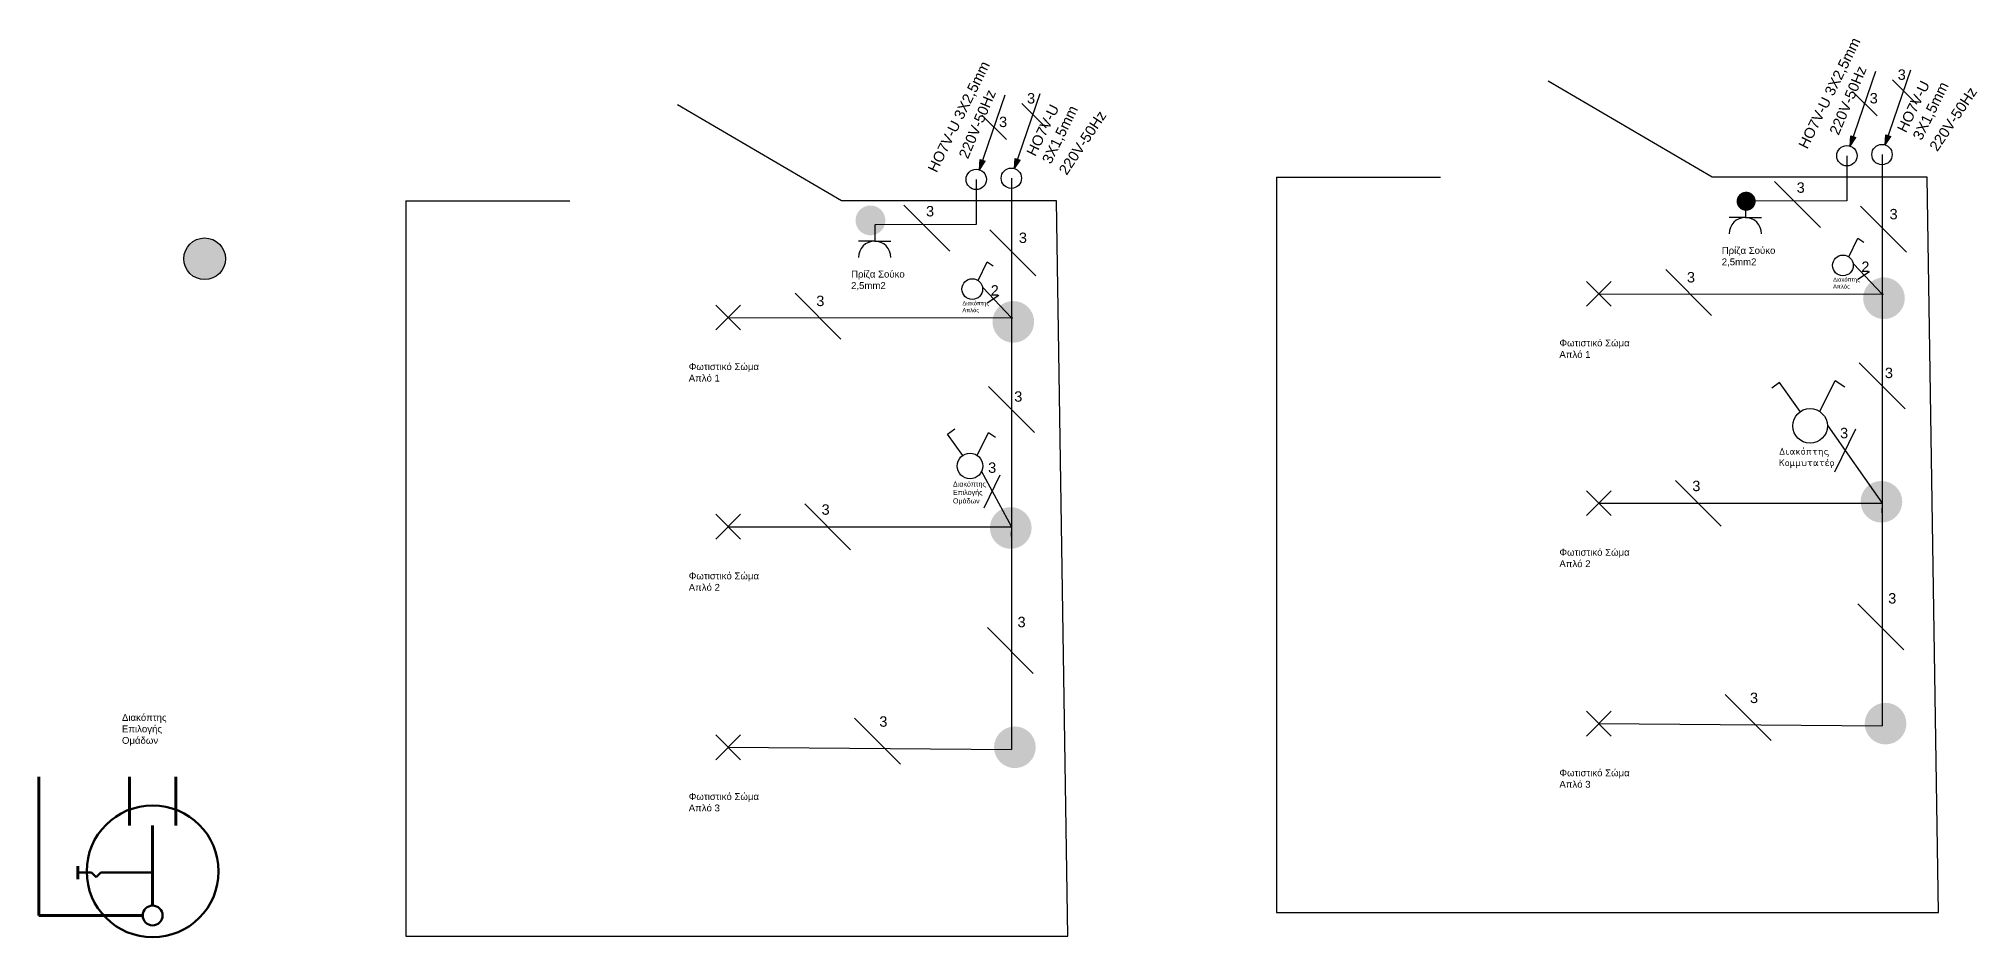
# Model space of a CAD drawing. Header units: millimetres. Extents: x 81094 to 82884, y 57169 to 58499.
# Drawn here: x 81357.8 to 81822.8, y 58282.9 to 58498.6 of the extents above; entities that cross this region are included whole.
import ezdxf

# ---------------------------------------------------------------- set-up
doc = ezdxf.new("R2010")
doc.units = ezdxf.units.MM
for name, color, linetype, lineweight in [('2S', 7, 'Continuous', 200), ('S', 7, 'Continuous', 100), ('S_2', 7, 'Continuous', 50)]:
    doc.layers.add(name, color=color, linetype=linetype, lineweight=lineweight)
doc.styles.get("Standard").update_dxf_attribs({"font": 'arial.ttf'})

msp = doc.modelspace()

# ---------------------------------------------------------------- texts
at = {"char_height": 2.5, "attachment_point": 1}
for s, insert, rotation in [('HO7V-U 3Χ2,5mm', (81779.78, 58473.06), 63.8053), ('HO7V-U 3Χ2,5mm', (81570.95, 58467.39), 63.8053), ('220V-50Hz', (81787.23, 58476.25), 67.1501), ('220V-50Hz', (81578.4, 58470.57), 67.1501), ('HO7V-U \\P3Χ1,5mm', (81803.45, 58476.96), 63.8713), ('220V-50Hz', (81811.14, 58472.74), 56.4446), ('HO7V-U \\P3Χ1,5mm', (81594.62, 58471.28), 63.8713), ('220V-50Hz', (81602.31, 58467.06), 56.4446)]:
    msp.add_mtext_dynamic_manual_height_columns(s, width=30.8334, gutter_width=12.5, heights=[0], dxfattribs=dict(at, insert=insert, rotation=rotation))
for s, insert in [('3', (81803.72, 58491.23)), ('3', (81594.89, 58485.55)), ('3', (81797, 58485.57)), ('3', (81588.17, 58479.89)), ('3', (81779.48, 58464.12)), ('3', (81570.65, 58458.45)), ('3', (81801.75, 58457.75)), ('3', (81592.92, 58452.07)), ('2', (81794.99, 58445.12)), ('2', (81586.16, 58439.44)), ('3', (81753.16, 58442.6)), ('3', (81544.33, 58436.92)), ('3', (81800.64, 58419.64)), ('3', (81591.81, 58413.97)), ('3', (81789.89, 58405.21)), ('3', (81585.55, 58396.9)), ('3', (81754.44, 58392.51)), ('3', (81545.6, 58386.84)), ('3', (81801.43, 58365.53)), ('3', (81592.6, 58359.85)), ('3', (81768.28, 58341.64)), ('3', (81559.45, 58335.96))]:
    msp.add_mtext_dynamic_manual_height_columns(s, width=8.7579, gutter_width=12.5, heights=[0], dxfattribs=dict(at, insert=insert))
at = {"attachment_point": 1}
for s, insert, char_height, width in [('Πρίζα Σούκο\\P2,5mm2', (81761.51, 58448.61), 1.6485, 13.2273), ('Πρίζα Σούκο\\P2,5mm2', (81552.68, 58442.93), 1.6485, 13.2273), ('Διακόπτης\\PΑπλός', (81788.21, 58441.28), 0.987, 7.4067), ('Διακόπτης\\PΑπλός', (81579.38, 58435.6), 0.987, 7.4067), ('{\\fArial|b0|i0|c161|p34;Φωτιστικό Σώμα\\PΑπλό\\fArial|b0|i0|c0|p34; 1}', (81722.57, 58426.4), 1.6485, 17.5026), ('{\\fArial|b0|i0|c161|p34;Φωτιστικό Σώμα\\PΑπλό\\fArial|b0|i0|c0|p34; 1}', (81513.74, 58420.72), 1.6485, 17.5026), ('{\\fISOCPEUR|b0|i0|c161|p34;Διακόπτης\\PΚομμυτατέρ}', (81775.25, 58400.41), 1.6485, 27.0019), ('Διακόπτης\\PΕπιλογής\\PΟμάδων', (81577.12, 58392.33), 1.215, 9.1248), ('{\\fArial|b0|i0|c161|p34;Φωτιστικό Σώμα\\PΑπλό\\fArial|b0|i0|c0|p34; 2}', (81722.57, 58376.16), 1.6485, 17.5026), ('{\\fArial|b0|i0|c161|p34;Φωτιστικό Σώμα\\PΑπλό\\fArial|b0|i0|c0|p34; 2}', (81513.74, 58370.49), 1.6485, 17.5026), ('Διακόπτης\\PΕπιλογής\\PΟμάδων', (81377.8, 58336.51), 1.648, 12.3759), ('{\\fArial|b0|i0|c161|p34;Φωτιστικό Σώμα\\PΑπλό\\fArial|b0|i0|c0|p34; 3}', (81722.57, 58323.22), 1.6485, 17.5026), ('{\\fArial|b0|i0|c161|p34;Φωτιστικό Σώμα\\PΑπλό\\fArial|b0|i0|c0|p34; 3}', (81513.74, 58317.54), 1.6485, 17.5026)]:
    msp.add_mtext(s, dxfattribs=dict(at, insert=insert, char_height=char_height, width=width))

# ---------------------------------------------------------------- hatches: boundary and pattern name
h = msp.add_hatch(color=256)
h.dxf.hatch_style = 1
h.paths.add_polyline_path([(81792.32, 58472.83), (81793.67, 58474.86), (81793.08, 58475.06)])
h.paths.add_polyline_path([(81792.32, 58472.83), (81793.08, 58475.06), (81792.48, 58475.27)])
h = msp.add_hatch(color=256)
h.dxf.hatch_style = 1
h.paths.add_polyline_path([(81800.74, 58473.1), (81802.09, 58475.13), (81801.5, 58475.34)])
h.paths.add_polyline_path([(81800.74, 58473.1), (81801.5, 58475.34), (81800.9, 58475.54)])
h = msp.add_hatch(color=256)
h.dxf.hatch_style = 1
h.paths.add_polyline_path([(81583.49, 58467.15), (81584.84, 58469.18), (81584.24, 58469.39)])
h.paths.add_polyline_path([(81583.49, 58467.15), (81584.24, 58469.39), (81583.65, 58469.59)])
h = msp.add_hatch(color=256)
h.dxf.hatch_style = 1
h.paths.add_polyline_path([(81591.91, 58467.43), (81593.26, 58469.46), (81592.66, 58469.66)])
h.paths.add_polyline_path([(81591.91, 58467.43), (81592.66, 58469.66), (81592.07, 58469.86)])
at = {"true_color": 0x000000}
h = msp.add_hatch(color=18, dxfattribs=at)
h.dxf.hatch_style = 1
edge = h.paths.add_edge_path()
edge.add_arc((81557.33, 58454.99), 3.58, 0, 360)
h = msp.add_hatch(color=18, dxfattribs=at)
h.dxf.hatch_style = 1
edge = h.paths.add_edge_path()
edge.add_arc((81767.36, 58459.59), 2.29, 0, 360)
h = msp.add_hatch(color=18, dxfattribs=at)
h.dxf.hatch_style = 1
edge = h.paths.add_edge_path()
edge.add_arc((81397.63, 58445.78), 5, 0, 360)
h = msp.add_hatch(color=18, dxfattribs=at)
h.dxf.hatch_style = 1
edge = h.paths.add_edge_path()
edge.add_arc((81800.42, 58436.31), 5, 0, 360)
h = msp.add_hatch(color=18, dxfattribs=at)
h.dxf.hatch_style = 1
edge = h.paths.add_edge_path()
edge.add_arc((81591.59, 58430.64), 5, 0, 360)
h = msp.add_hatch(color=18, dxfattribs=at)
h.dxf.hatch_style = 1
edge = h.paths.add_edge_path()
edge.add_arc((81799.81, 58387.46), 5, 0, 360)
h = msp.add_hatch(color=18, dxfattribs=at)
h.dxf.hatch_style = 1
edge = h.paths.add_edge_path()
edge.add_arc((81590.98, 58381.17), 5, 0, 360)
h = msp.add_hatch(color=18, dxfattribs=at)
h.dxf.hatch_style = 1
edge = h.paths.add_edge_path()
edge.add_arc((81800.8, 58334.21), 5, 0, 360)
h = msp.add_hatch(color=18, dxfattribs=at)
h.dxf.hatch_style = 1
edge = h.paths.add_edge_path()
edge.add_arc((81591.97, 58328.53), 5, 0, 360)

# ---------------------------------------------------------------- linework, layer by layer
for p, q in [((81792.32, 58472.83), (81798.43, 58490.84)), ((81800.74, 58473.1), (81806.85, 58491.12)), ((81591.91, 58467.43), (81598.02, 58485.44)), ((81792.91, 58485.92), (81798.76, 58480.07)), ((81802.49, 58488.74), (81808.33, 58482.89)), ((81583.49, 58467.15), (81589.6, 58485.17)), ((81593.65, 58483.06), (81599.5, 58477.21)), ((81584.08, 58480.24), (81589.92, 58474.39)), ((81792.32, 58472.83), (81792.48, 58475.27)), ((81792.32, 58472.83), (81793.67, 58474.86)), ((81792.48, 58475.27), (81793.67, 58474.86)), ((81800.74, 58473.1), (81800.9, 58475.54)), ((81800.74, 58473.1), (81802.09, 58475.13)), ((81800.9, 58475.54), (81802.09, 58475.13)), ((81583.49, 58467.15), (81583.65, 58469.59)), ((81583.49, 58467.15), (81584.84, 58469.18)), ((81583.65, 58469.59), (81584.84, 58469.18)), ((81591.91, 58467.43), (81592.07, 58469.86)), ((81591.91, 58467.43), (81593.26, 58469.46)), ((81592.07, 58469.86), (81593.26, 58469.46)), ((81791.53, 58470.52), (81791.48, 58459.67)), ((81799.95, 58470.79), (81799.95, 58454.46)), ((81582.7, 58464.84), (81582.65, 58453.99)), ((81591.12, 58465.12), (81591.12, 58448.79)), ((81774.19, 58464.32), (81785.2, 58453.31)), ((81565.36, 58458.65), (81576.37, 58447.64)), ((81791.48, 58459.67), (81767.17, 58459.61)), ((81767.17, 58459.56), (81767.17, 58455.67)), ((81794.8, 58458.38), (81805.81, 58447.37)), ((81582.65, 58453.99), (81558.34, 58453.93)), ((81558.34, 58453.88), (81558.34, 58450)), ((81585.97, 58452.7), (81596.98, 58441.7)), ((81767.17, 58455.67), (81763.28, 58455.67)), ((81767.17, 58455.67), (81771.05, 58455.67)), ((81558.34, 58450), (81554.45, 58450)), ((81558.34, 58450), (81562.22, 58450)), ((81791.97, 58446.26), (81794.17, 58450.73)), ((81794.17, 58450.73), (81795.57, 58449.79)), ((81583.13, 58440.58), (81585.34, 58445.05)), ((81585.34, 58445.05), (81586.73, 58444.11)), ((81799.95, 58437.28), (81793.08, 58444.55)), ((81591.12, 58431.6), (81584.25, 58438.87)), ((81729.06, 58440.36), (81735.02, 58434.4)), ((81735.02, 58440.36), (81729.06, 58434.4)), ((81748.06, 58443.18), (81759.07, 58432.17)), ((81796.92, 58442.65), (81794.16, 58440.77)), ((81520.23, 58434.68), (81526.19, 58428.72)), ((81526.19, 58434.68), (81520.23, 58428.72)), ((81539.23, 58437.5), (81550.24, 58426.49)), ((81588.09, 58436.98), (81585.33, 58435.1)), ((81732.04, 58437.38), (81800.32, 58437.28)), ((81523.21, 58431.7), (81591.49, 58431.6)), ((81794.46, 58420.79), (81805.47, 58409.78)), ((81775.4, 58416.07), (81773.53, 58414.74)), ((81780.33, 58409.09), (81775.4, 58416.07)), ((81785, 58409.12), (81788.68, 58416.59)), ((81788.68, 58416.59), (81791.01, 58415.02)), ((81585.63, 58415.11), (81596.64, 58404.1)), ((81575.84, 58403.72), (81577.59, 58404.95)), ((81579.47, 58398.57), (81575.84, 58403.72)), ((81582.91, 58398.6), (81585.63, 58404.1)), ((81585.63, 58404.1), (81587.35, 58402.95)), ((81786.95, 58405.72), (81799.95, 58387.14)), ((81788.61, 58394.62), (81793.68, 58404.97)), ((81583.86, 58394.89), (81591.12, 58381.47)), ((81584.57, 58386), (81588.46, 58393.96)), ((81750.39, 58392.6), (81761.4, 58381.6)), ((81729.06, 58390.12), (81735.02, 58384.16)), ((81735.02, 58390.12), (81729.06, 58384.16)), ((81520.23, 58384.45), (81526.19, 58378.49)), ((81526.19, 58384.45), (81520.23, 58378.49)), ((81541.56, 58386.93), (81552.57, 58375.92)), ((81732.04, 58387.14), (81799.97, 58387.14)), ((81799.97, 58387.14), (81799.93, 58384.82)), ((81523.21, 58381.47), (81591.14, 58381.47)), ((81591.14, 58381.47), (81591.1, 58379.14)), ((81794.19, 58362.93), (81805.2, 58351.92)), ((81585.36, 58357.25), (81596.37, 58346.24)), ((81762.34, 58341.19), (81773.35, 58330.18)), ((81729.06, 58337.18), (81735.02, 58331.22)), ((81735.02, 58337.18), (81729.06, 58331.22)), ((81553.51, 58335.51), (81564.51, 58324.5)), ((81520.23, 58331.5), (81526.19, 58325.54)), ((81526.19, 58331.5), (81520.23, 58325.54))]:
    msp.add_line(p, q)
at = {"ltscale": 2}
for p, q in [((81799.95, 58454.5), (81799.95, 58333.67)), ((81591.12, 58448.82), (81591.12, 58327.99)), ((81732.04, 58334.2), (81799.95, 58333.67)), ((81523.21, 58328.52), (81591.12, 58327.99))]:
    msp.add_line(p, q, dxfattribs=at)
at = {"color": 1, "ltscale": 2}
for points in [[(81654.68, 58465.36), (81654.68, 58288.87), (81813.53, 58288.87), (81810.81, 58465.34), (81759.22, 58465.34), (81719.85, 58488.44)], [(81445.85, 58459.68), (81445.85, 58283.19), (81604.7, 58283.19), (81601.98, 58459.66), (81550.39, 58459.66), (81511.02, 58482.76)], [(81654.68, 58465.36), (81694.06, 58465.36)], [(81445.85, 58459.68), (81485.22, 58459.68)]]:
    msp.add_lwpolyline(points, dxfattribs=at)
for centre, radius in [((81791.53, 58470.52), 2.44), ((81799.95, 58470.79), 2.44), ((81582.7, 58464.84), 2.44), ((81591.12, 58465.12), 2.44), ((81397.63, 58445.78), 5), ((81790.58, 58444.19), 2.49), ((81581.75, 58438.51), 2.49), ((81782.69, 58405.66), 4.16), ((81581.21, 58396.04), 3.07)]:
    msp.add_circle(centre, radius)
for centre in [(81767.17, 58451.79), (81558.34, 58446.11)]:
    msp.add_arc(centre, 3.89, 0, 180)
at = {"layer": '2S'}
msp.add_line((81385.16, 58290.54), (81385.16, 58309.73), dxfattribs=at)
at = {"layer": 'S'}
for p, q in [((81357.84, 58288.16), (81357.84, 58321.41)), ((81379.62, 58309.73), (81379.62, 58321.41)), ((81390.7, 58309.73), (81390.7, 58321.41)), ((81367.22, 58296.86), (81367.22, 58300.03)), ((81382.79, 58288.16), (81357.84, 58288.16))]:
    msp.add_line(p, q, dxfattribs=at)
at = {"layer": 'S_2'}
for p, q in [((81370.52, 58298.44), (81367.22, 58298.44)), ((81371.64, 58297.33), (81370.52, 58298.44)), ((81372.76, 58298.44), (81371.64, 58297.33)), ((81375.87, 58298.44), (81372.76, 58298.44)), ((81385.16, 58298.44), (81375.87, 58298.44))]:
    msp.add_line(p, q, dxfattribs=at)
for centre, radius in [((81385.16, 58298.75), 15.82), ((81385.16, 58288.16), 2.37)]:
    msp.add_circle(centre, radius, dxfattribs=at)

msp.set_redraw_order([(e.dxf.handle, doc.entitydb.next_handle()) for e in msp.query("TEXT MTEXT ATTDEF DIMENSION ARC_DIMENSION")])  # texts and dimensions are drawn at this point

doc.saveas('drawing.dxf')
